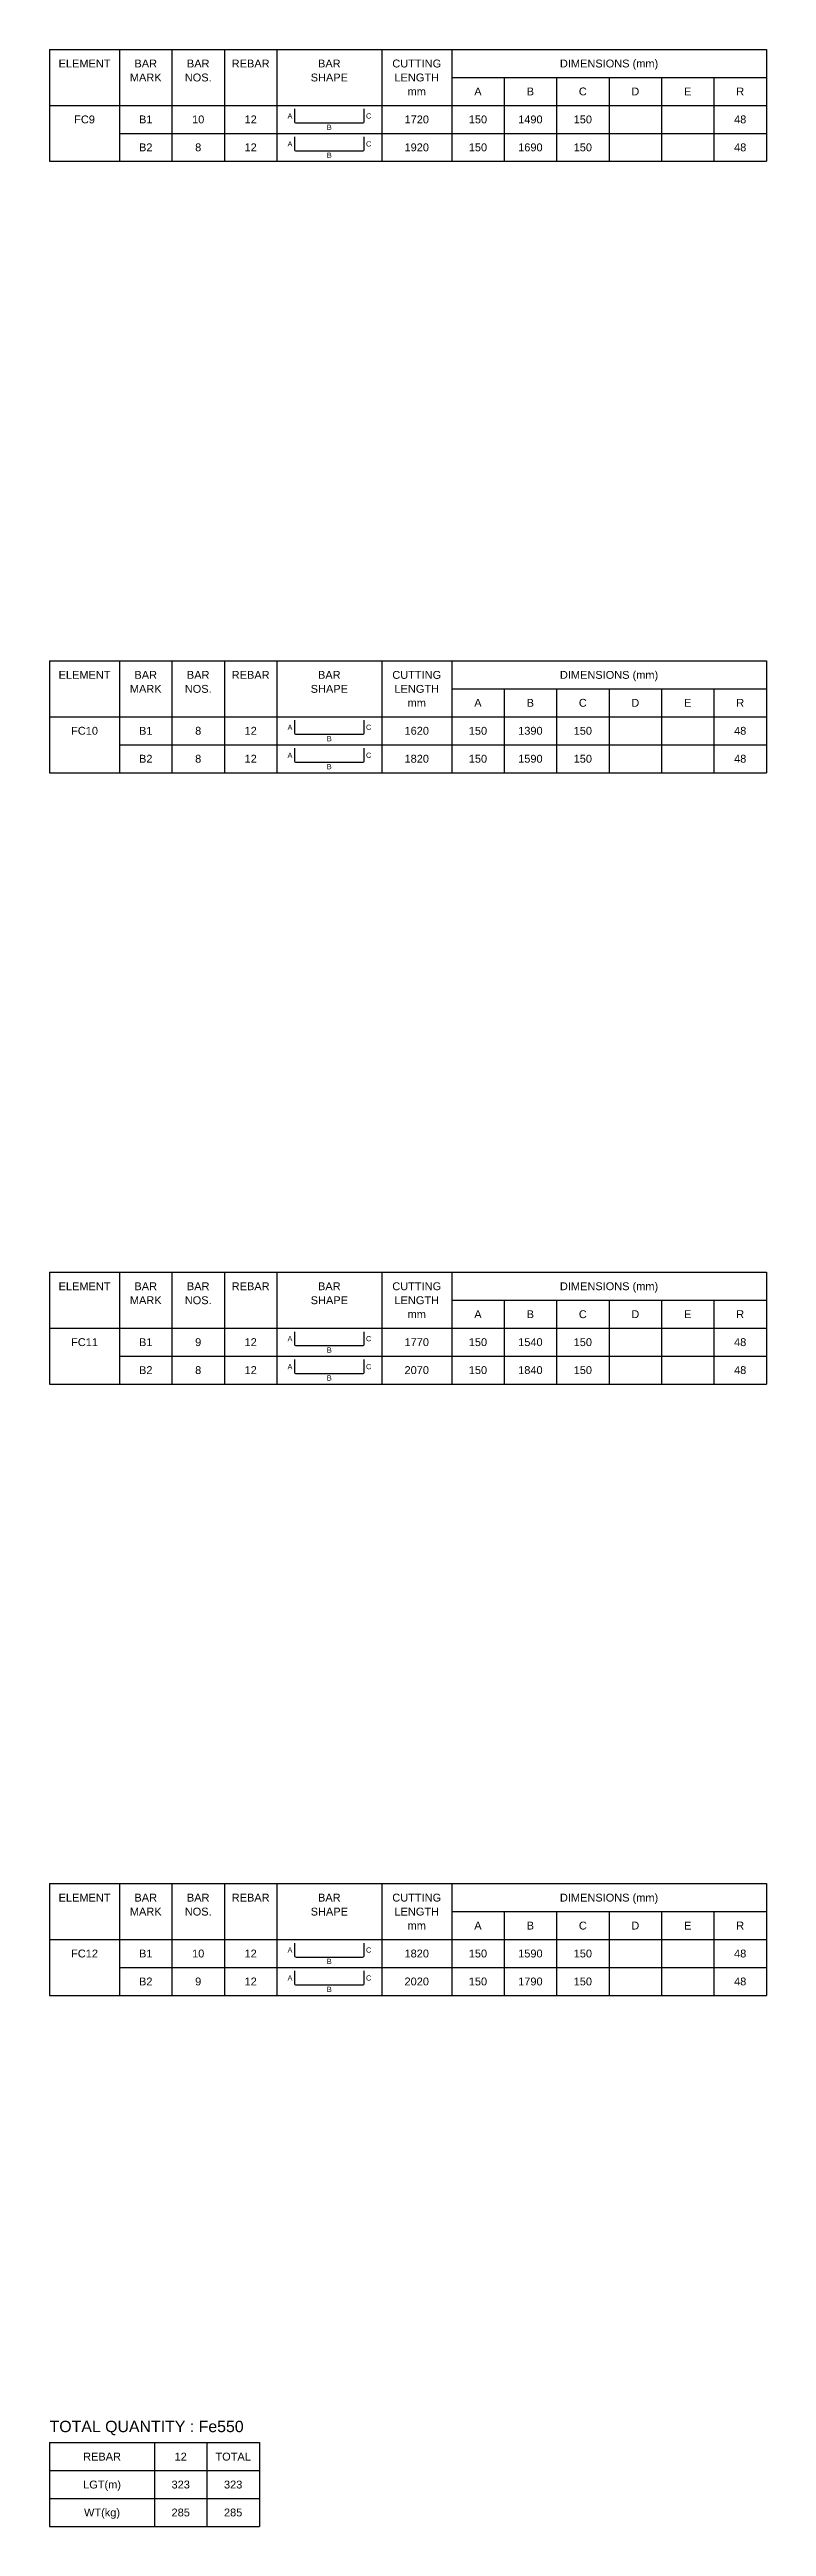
# Model space of a CAD drawing. Header units: inches. Extents: x -3602 to 70100, y -209600 to 630.
# Drawn here: x 39600 to 60100, y -209600 to -138700 of the extents above; entities that cross this region are included whole.
import ezdxf
from ezdxf.enums import TextEntityAlignment as Align

# ---------------------------------------------------------------- set-up
doc = ezdxf.new("R2010")
doc.units = ezdxf.units.IN
doc.header["$LTSCALE"] = 1000
doc.header["$MEASUREMENT"] = 0
for name, color, linetype in [('Dim', 31, 'Continuous'), ('Reinforcement', 4, 'Continuous'), ('Schedule Header', 4, 'Continuous'), ('Schedule Line', 60, 'Continuous'), ('Text', 31, 'Continuous')]:
    doc.layers.add(name, color=color, linetype=linetype)
doc.styles.add('SC-BBS1', font='SansSerif')

msp = doc.modelspace()

# ---------------------------------------------------------------- texts
at = {"layer": 'Dim', "style": 'SC-BBS1'}
for s, p in [('A', (46475, -140600)), ('B', (47600, -140925)), ('C', (48725, -140600)), ('A', (46475, -141400)), ('B', (47600, -141725)), ('C', (48725, -141400)), ('A', (46475, -158100)), ('C', (48725, -158100)), ('B', (47600, -158425)), ('A', (46475, -158900)), ('B', (47600, -159225)), ('C', (48725, -158900)), ('A', (46475, -175600)), ('C', (48725, -175600)), ('A', (46475, -176400)), ('B', (47600, -175925)), ('C', (48725, -176400)), ('B', (47600, -176725)), ('A', (46475, -193100)), ('B', (47600, -193425)), ('C', (48725, -193100)), ('A', (46475, -193900)), ('B', (47600, -194225)), ('C', (48725, -193900))]:
    msp.add_text(s, height=150, dxfattribs=at).set_placement(p, align=Align.MIDDLE_CENTER)
at = {"layer": 'Schedule Header', "style": 'SC-BBS1'}
for s, p in [('ELEMENT', (40600, -139100)), ('MARK', (42350, -139500)), ('BAR', (42350, -139100)), ('NOS.', (43850, -139500)), ('BAR', (43850, -139100)), ('REBAR', (45350, -139100)), ('SHAPE', (47600, -139500)), ('BAR', (47600, -139100)), ('CUTTING', (50100, -139100)), ('LENGTH', (50100, -139500)), ('DIMENSIONS (mm)', (55600, -139100)), ('mm', (50100, -139900)), ('A', (51850, -139900)), ('B', (53350, -139900)), ('C', (54850, -139900)), ('D', (56350, -139900)), ('E', (57850, -139900)), ('R', (59350, -139900)), ('ELEMENT', (40600, -156600)), ('BAR', (42350, -156600)), ('BAR', (43850, -156600)), ('REBAR', (45350, -156600)), ('BAR', (47600, -156600)), ('CUTTING', (50100, -156600)), ('DIMENSIONS (mm)', (55600, -156600)), ('MARK', (42350, -157000)), ('NOS.', (43850, -157000)), ('SHAPE', (47600, -157000)), ('LENGTH', (50100, -157000)), ('mm', (50100, -157400)), ('A', (51850, -157400)), ('B', (53350, -157400)), ('C', (54850, -157400)), ('D', (56350, -157400)), ('E', (57850, -157400)), ('R', (59350, -157400)), ('ELEMENT', (40600, -174100)), ('MARK', (42350, -174500)), ('BAR', (42350, -174100)), ('NOS.', (43850, -174500)), ('BAR', (43850, -174100)), ('REBAR', (45350, -174100)), ('SHAPE', (47600, -174500)), ('BAR', (47600, -174100)), ('CUTTING', (50100, -174100)), ('LENGTH', (50100, -174500)), ('DIMENSIONS (mm)', (55600, -174100)), ('mm', (50100, -174900)), ('A', (51850, -174900)), ('B', (53350, -174900)), ('C', (54850, -174900)), ('D', (56350, -174900)), ('E', (57850, -174900)), ('R', (59350, -174900)), ('ELEMENT', (40600, -191600)), ('MARK', (42350, -192000)), ('BAR', (42350, -191600)), ('NOS.', (43850, -192000)), ('BAR', (43850, -191600)), ('REBAR', (45350, -191600)), ('SHAPE', (47600, -192000)), ('BAR', (47600, -191600)), ('CUTTING', (50100, -191600)), ('LENGTH', (50100, -192000)), ('DIMENSIONS (mm)', (55600, -191600)), ('mm', (50100, -192400)), ('A', (51850, -192400)), ('B', (53350, -192400)), ('C', (54850, -192400)), ('D', (56350, -192400)), ('E', (57850, -192400)), ('R', (59350, -192400)), ('REBAR', (41100, -207600)), ('12', (43350, -207600)), ('TOTAL', (44850, -207600)), ('LGT(m)', (41100, -208400)), ('WT(kg)', (41100, -209200))]:
    msp.add_text(s, height=225, dxfattribs=at).set_placement(p, align=Align.MIDDLE_CENTER)
msp.add_text('TOTAL QUANTITY : Fe550', height=325, dxfattribs=at).set_placement((39600, -206900))
at = {"layer": 'Text', "style": 'SC-BBS1'}
for s, p in [('FC9', (40600, -140700)), ('B1', (42350, -140700)), ('10', (43850, -140700)), ('12', (45350, -140700)), ('1720', (50100, -140700)), ('150', (51850, -140700)), ('1490', (53350, -140700)), ('150', (54850, -140700)), ('48', (59350, -140700)), ('B2', (42350, -141500)), ('8', (43850, -141500)), ('12', (45350, -141500)), ('1920', (50100, -141500)), ('150', (51850, -141500)), ('1690', (53350, -141500)), ('150', (54850, -141500)), ('48', (59350, -141500)), ('FC10', (40600, -158200)), ('B1', (42350, -158200)), ('8', (43850, -158200)), ('12', (45350, -158200)), ('1620', (50100, -158200)), ('150', (51850, -158200)), ('1390', (53350, -158200)), ('150', (54850, -158200)), ('48', (59350, -158200)), ('B2', (42350, -159000)), ('8', (43850, -159000)), ('12', (45350, -159000)), ('1820', (50100, -159000)), ('150', (51850, -159000)), ('1590', (53350, -159000)), ('150', (54850, -159000)), ('48', (59350, -159000)), ('FC11', (40600, -175700)), ('B1', (42350, -175700)), ('9', (43850, -175700)), ('12', (45350, -175700)), ('1770', (50100, -175700)), ('150', (51850, -175700)), ('1540', (53350, -175700)), ('150', (54850, -175700)), ('48', (59350, -175700)), ('B2', (42350, -176500)), ('8', (43850, -176500)), ('12', (45350, -176500)), ('2070', (50100, -176500)), ('150', (51850, -176500)), ('1840', (53350, -176500)), ('150', (54850, -176500)), ('48', (59350, -176500)), ('FC12', (40600, -193200)), ('B1', (42350, -193200)), ('10', (43850, -193200)), ('12', (45350, -193200)), ('1820', (50100, -193200)), ('150', (51850, -193200)), ('1590', (53350, -193200)), ('150', (54850, -193200)), ('48', (59350, -193200)), ('B2', (42350, -194000)), ('9', (43850, -194000)), ('12', (45350, -194000)), ('2020', (50100, -194000)), ('150', (51850, -194000)), ('1790', (53350, -194000)), ('150', (54850, -194000)), ('48', (59350, -194000)), ('323', (43350, -208400)), ('323', (44850, -208400)), ('285', (43350, -209200)), ('285', (44850, -209200))]:
    msp.add_text(s, height=225, dxfattribs=at).set_placement(p, align=Align.MIDDLE_CENTER)

# ---------------------------------------------------------------- linework, layer by layer
at = {"layer": 'Reinforcement'}
for points in [[(46600, -140400), (46600, -140750, 0.5), (46650, -140800), (48550, -140800, 0.5), (48600, -140750), (48600, -140400)], [(46600, -141200), (46600, -141550, 0.5), (46650, -141600), (48550, -141600, 0.5), (48600, -141550), (48600, -141200)], [(46600, -157900), (46600, -158250, 0.5), (46650, -158300), (48550, -158300, 0.5), (48600, -158250), (48600, -157900)], [(46600, -158700), (46600, -159050, 0.5), (46650, -159100), (48550, -159100, 0.5), (48600, -159050), (48600, -158700)], [(46600, -175400), (46600, -175750, 0.5), (46650, -175800), (48550, -175800, 0.5), (48600, -175750), (48600, -175400)], [(46600, -176200), (46600, -176550, 0.5), (46650, -176600), (48550, -176600, 0.5), (48600, -176550), (48600, -176200)], [(46600, -192900), (46600, -193250, 0.5), (46650, -193300), (48550, -193300, 0.5), (48600, -193250), (48600, -192900)], [(46600, -193700), (46600, -194050, 0.5), (46650, -194100), (48550, -194100, 0.5), (48600, -194050), (48600, -193700)]]:
    msp.add_lwpolyline(points, format="xyb", dxfattribs=at)
at = {"layer": 'Schedule Line'}
for p, q in [((39600, -138700), (60100, -138700)), ((39600, -138700), (39600, -141900)), ((41600, -138700), (41600, -141900)), ((43100, -138700), (43100, -141900)), ((44600, -138700), (44600, -141900)), ((46100, -138700), (46100, -141900)), ((49100, -138700), (49100, -141900)), ((51100, -138700), (51100, -141900)), ((60100, -138700), (60100, -141900)), ((51100, -139500), (60100, -139500)), ((52600, -139500), (52600, -141900)), ((54100, -139500), (54100, -141900)), ((55600, -139500), (55600, -141900)), ((57100, -139500), (57100, -141900)), ((58600, -139500), (58600, -141900)), ((39600, -140300), (60100, -140300)), ((41600, -141100), (60100, -141100)), ((39600, -141900), (60100, -141900)), ((41600, -141900), (60100, -141900)), ((39600, -156200), (60100, -156200)), ((39600, -156200), (39600, -159400)), ((41600, -156200), (41600, -159400)), ((43100, -156200), (43100, -159400)), ((44600, -156200), (44600, -159400)), ((46100, -156200), (46100, -159400)), ((49100, -156200), (49100, -159400)), ((51100, -156200), (51100, -159400)), ((60100, -156200), (60100, -159400)), ((51100, -157000), (60100, -157000)), ((52600, -157000), (52600, -159400)), ((54100, -157000), (54100, -159400)), ((55600, -157000), (55600, -159400)), ((57100, -157000), (57100, -159400)), ((58600, -157000), (58600, -159400)), ((39600, -157800), (60100, -157800)), ((41600, -158600), (60100, -158600)), ((39600, -159400), (60100, -159400)), ((41600, -159400), (60100, -159400)), ((39600, -173700), (60100, -173700)), ((39600, -173700), (39600, -176900)), ((41600, -173700), (41600, -176900)), ((43100, -173700), (43100, -176900)), ((44600, -173700), (44600, -176900)), ((46100, -173700), (46100, -176900)), ((49100, -173700), (49100, -176900)), ((51100, -173700), (51100, -176900)), ((60100, -173700), (60100, -176900)), ((51100, -174500), (60100, -174500)), ((52600, -174500), (52600, -176900)), ((54100, -174500), (54100, -176900)), ((55600, -174500), (55600, -176900)), ((57100, -174500), (57100, -176900)), ((58600, -174500), (58600, -176900)), ((39600, -175300), (60100, -175300)), ((41600, -176100), (60100, -176100)), ((39600, -176900), (60100, -176900)), ((41600, -176900), (60100, -176900)), ((39600, -191200), (60100, -191200)), ((39600, -191200), (39600, -194400)), ((41600, -191200), (41600, -194400)), ((43100, -191200), (43100, -194400)), ((44600, -191200), (44600, -194400)), ((46100, -191200), (46100, -194400)), ((49100, -191200), (49100, -194400)), ((51100, -191200), (51100, -194400)), ((60100, -191200), (60100, -194400)), ((51100, -192000), (60100, -192000)), ((52600, -192000), (52600, -194400)), ((54100, -192000), (54100, -194400)), ((55600, -192000), (55600, -194400)), ((57100, -192000), (57100, -194400)), ((58600, -192000), (58600, -194400)), ((39600, -192800), (60100, -192800)), ((41600, -193600), (60100, -193600)), ((39600, -194400), (60100, -194400)), ((41600, -194400), (60100, -194400)), ((39600, -207200), (45600, -207200)), ((39600, -207200), (39600, -209600)), ((42600, -207200), (42600, -209600)), ((44100, -207200), (44100, -209600)), ((45600, -207200), (45600, -209600)), ((39600, -208000), (45600, -208000)), ((39600, -208800), (45600, -208800)), ((39600, -209600), (45600, -209600))]:
    msp.add_line(p, q, dxfattribs=at)

msp.set_redraw_order([(e.dxf.handle, doc.entitydb.next_handle()) for e in msp.query("TEXT MTEXT ATTDEF DIMENSION ARC_DIMENSION")])  # texts and dimensions are drawn at this point

doc.saveas('drawing.dxf')
